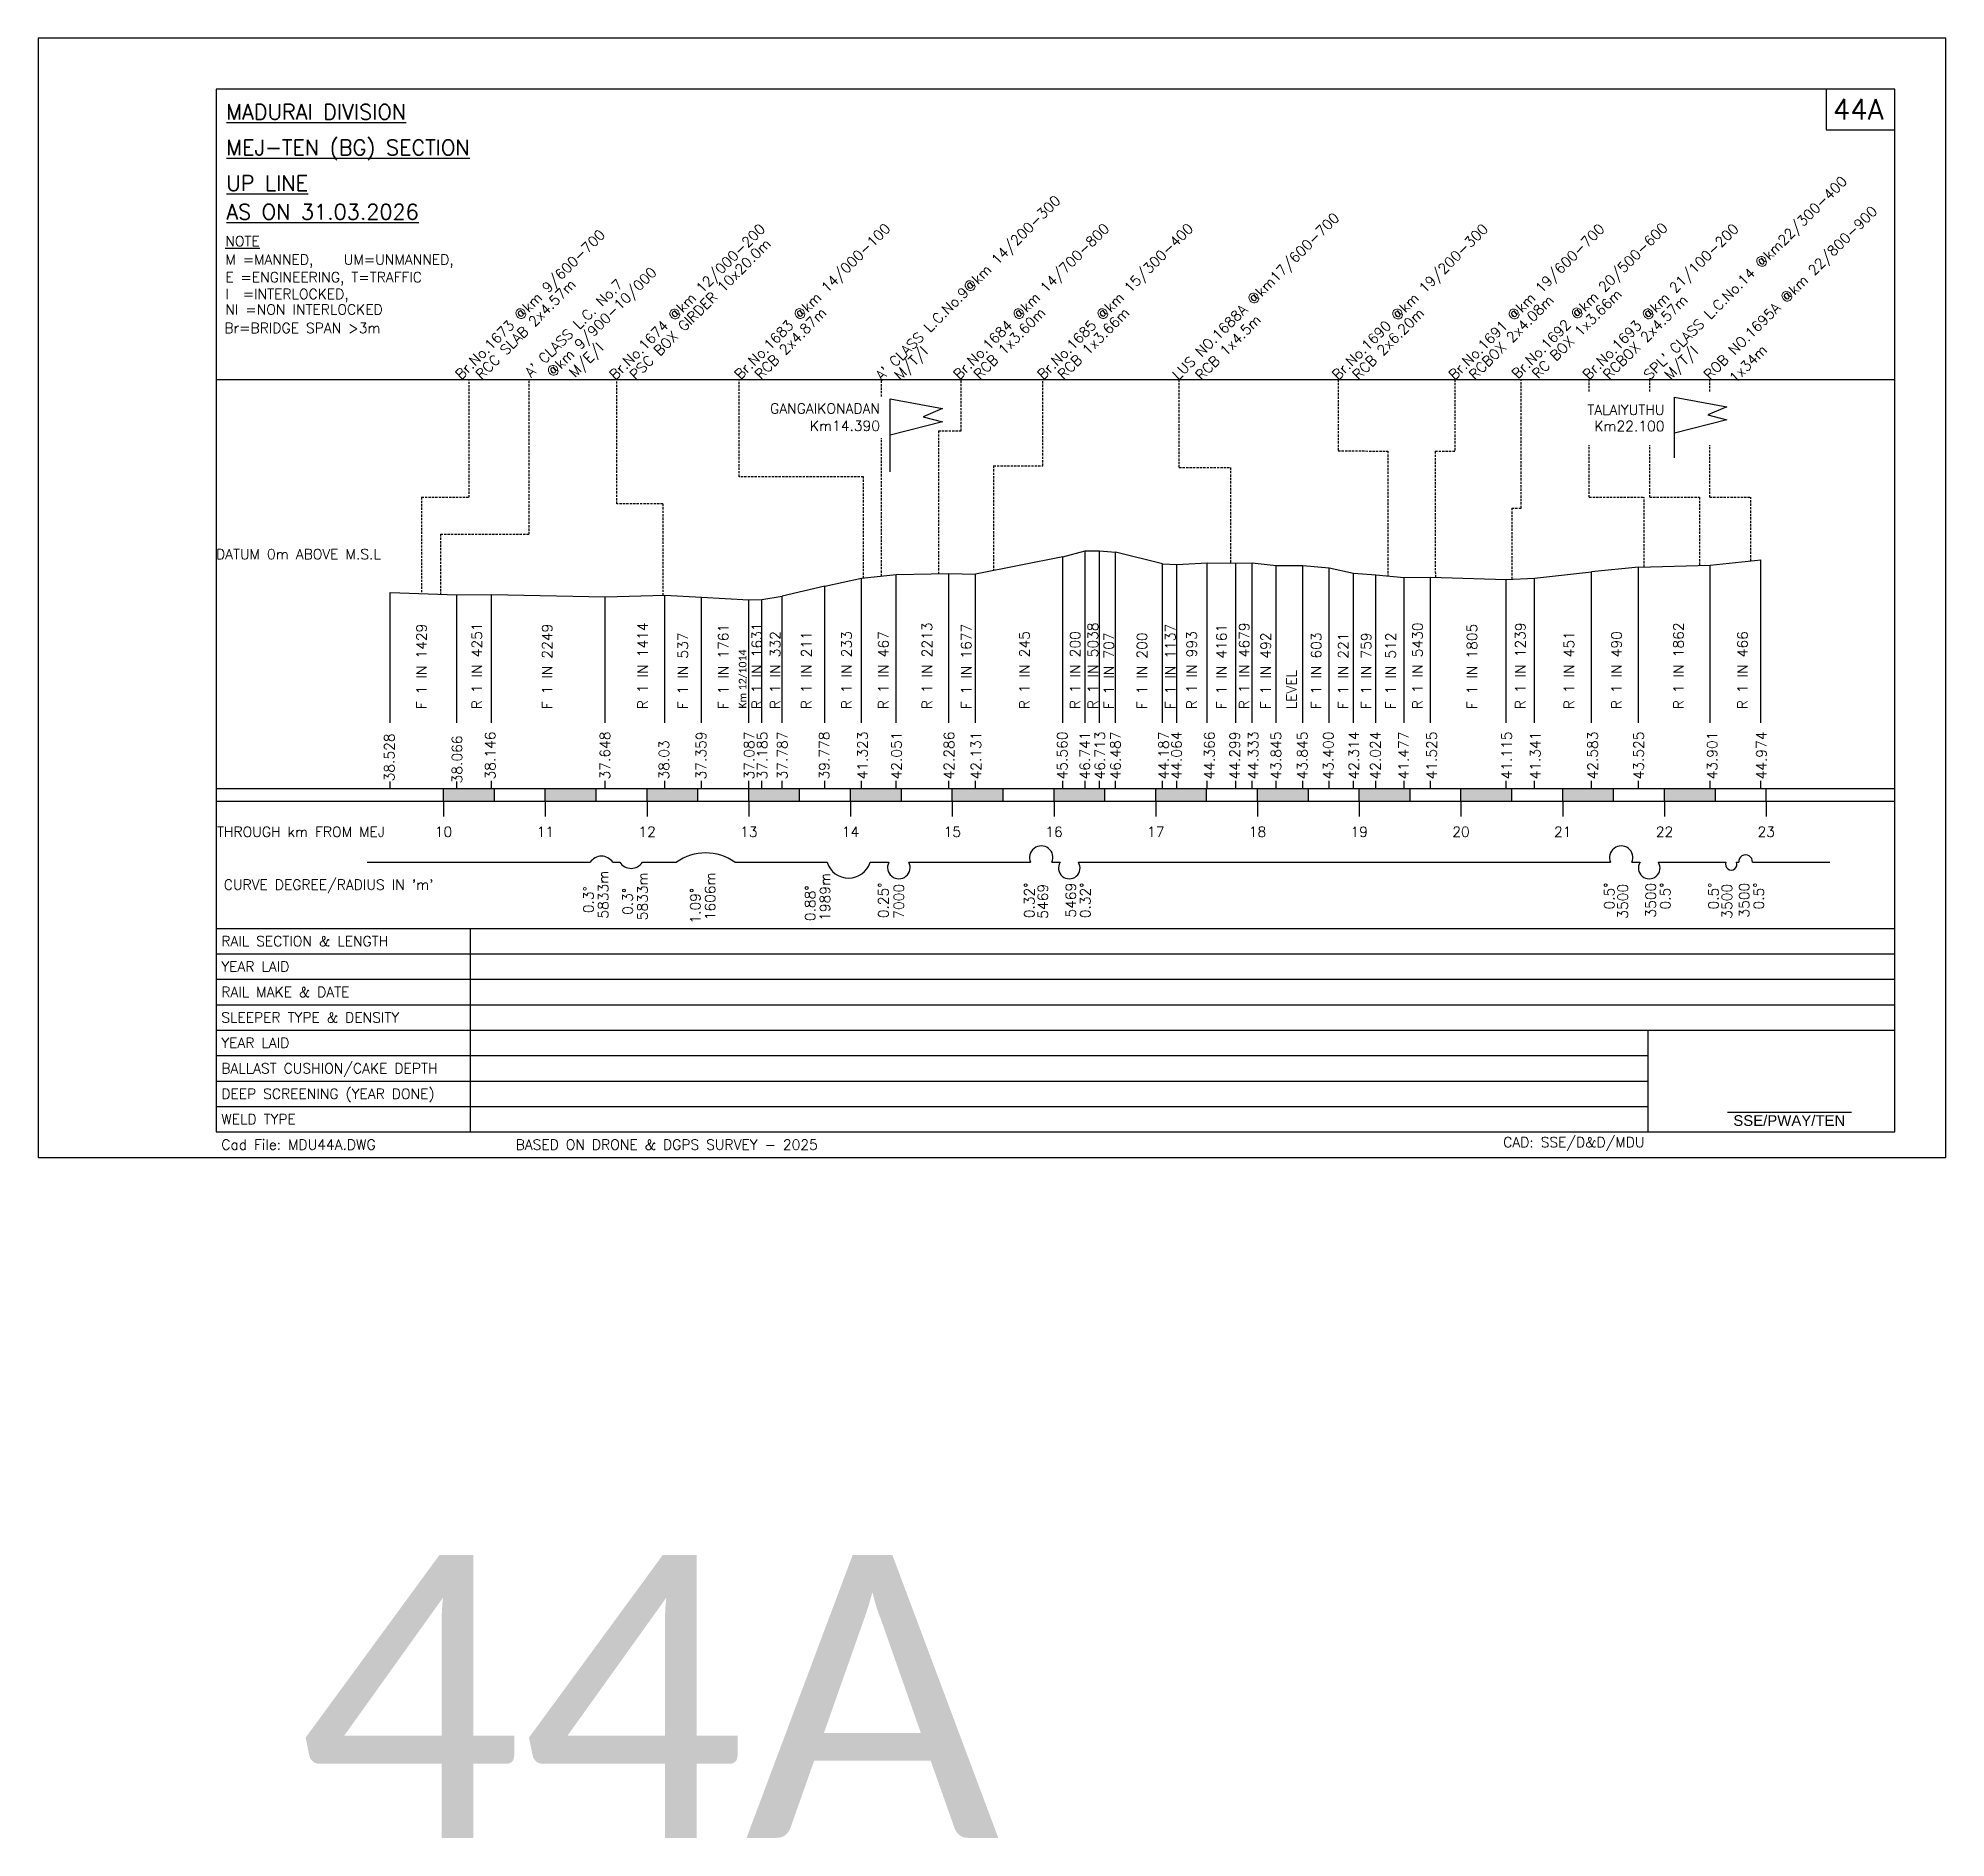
# Model space of a CAD drawing. Header units: feet. Extents: x 518 to 4809, y -2385 to -1535.
# Drawn here: x 1831.4 to 2206.4, y -2382.3 to -2028.5 of the extents above; entities that cross this region are included whole.
import ezdxf
from ezdxf.enums import TextEntityAlignment as Align

# ---------------------------------------------------------------- set-up
doc = ezdxf.new("R2010")
doc.units = ezdxf.units.FT
doc.header["$LTSCALE"] = 12
doc.header["$MEASUREMENT"] = 0
doc.linetypes.add('HIDDEN', pattern=[0.375, 0.25, -0.125])
doc.layers.get('0').update_dxf_attribs({"linetype": 'CONTINUOUS'})
doc.layers.add('1. Text', color=7, linetype='CONTINUOUS')
doc.layers.add('3 - Layout text', color=7, linetype='CONTINUOUS')
doc.styles.add('Legend', font='calibri.ttf')
doc.styles.add('RS', font='romans')
doc.styles.get("Standard").update_dxf_attribs({"font": 'ROMANS'})
doc.styles.add('yard', font='arial.ttf')

msp = doc.modelspace()

# ---------------------------------------------------------------- texts
at = {"style": 'RS'}
for s, height, p in [('%%uMADURAI DIVISION', 3, (1868.40736, -2044.51148)), ('%%UMEJ-TEN (BG) SECTION', 3, (1868.40736, -2051.51148)), ('%%UUP LINE', 3, (1868.40736, -2058.51148)), ('%%UAS ON 31.03.2026', 3, (1868.40736, -2064.15656)), ('%%uNOTE', 2, (1868.19523, -2069.4086)), ('M =MANNED,   UM=UNMANNED,', 2, (1868.19523, -2073.03554)), ('E =ENGINEERING, T=TRAFFIC', 2, (1868.19523, -2076.50814)), ('I  =INTERLOCKED,', 2, (1868.19523, -2079.80449)), ('NI =NON INTERLOCKED', 2, (1868.19523, -2082.84932)), ('Br=BRIDGE SPAN >3m', 2, (1868.0165, -2086.48096)), ('DATUM 0m ABOVE M.S.L', 2, (1866.36015, -2130.93871)), ('THROUGH km FROM MEJ', 2, (1866.54818, -2185.51148)), ("CURVE DEGREE/RADIUS IN 'm'", 2, (1867.90242, -2195.91166)), ('Cad File: MDU44A.DWG', 2, (1867.40736, -2247.01148))]:
    msp.add_text(s, height=height, dxfattribs=at).set_placement(p)
for height, style, p in [(4, 'RS', (2189.15736, -2042.51148)), (55.574249, 'Legend', (1951.47595, -2354.46847))]:
    msp.add_text('44A', height=height, dxfattribs=dict(style=style)).set_placement(p, align=Align.MIDDLE)
for s, height, rotation, style, p in [("SPL' CLASS L.C.No.14 @km22/300-400 ", 2, 45, 'RS', (2148.20535, -2095.80079)), ("A' CLASS L.C.No.9@km 14/200-300", 2, 45, 'RS', (1997.23074, -2095.95886)), ('ROB NO.1695A @km 22/800-900', 2, 45, 'RS', (2160.02134, -2095.80079)), ('Br.No.1674 @km 12/000-200', 2, 45, 'RS', (1944.87489, -2095.8318)), ('Br.No.1683 @km 14/000-100', 2, 45, 'RS', (1969.47808, -2095.74973)), ('Br.No.1684 @km 14/700-800', 2, 45, 'RS', (2012.51406, -2095.75461)), ('Br.No.1685 @km 15/300-400', 2, 45, 'RS', (2029.01294, -2095.75461)), ('LUS NO.1688A @km17/600-700', 2, 45, 'RS', (2055.5433, -2095.84729)), ('Br.No.1690 @km 19/200-300', 2, 45, 'RS', (2086.95654, -2095.84334)), ('Br.No.1691 @km 19/600-700', 2, 45, 'RS', (2109.85572, -2095.82555)), ('Br.No.1692 @km 20/500-600', 2, 45, 'RS', (2122.26391, -2095.61953)), ('Br.No.1693 @km 21/100-200', 2, 45, 'RS', (2136.21697, -2095.80079)), ('Br.No.1673 @km 9/600-700', 2, 45, 'RS', (1914.60552, -2095.76023)), ('PSC BOX GIRDER 10x20.0m', 2, 45, 'RS', (1948.87489, -2095.8318)), ('@km 9/900-10/000 ', 2, 45, 'RS', (1932.55745, -2095.33501)), ('RCC SLAB 2x4.57m', 2, 45, 'RS', (1918.60552, -2095.76023)), ("A' CLASS L.C. No.7 ", 2, 45, 'RS', (1928.29725, -2095.33501)), ('RCBOX 2x4.08m', 2, 45, 'RS', (2113.85572, -2095.82555)), ('RC BOX 1x3.66m', 2, 45, 'RS', (2126.26391, -2095.61953)), ('RCBOX 2x4.57m', 2, 45, 'RS', (2140.21697, -2095.80079)), ('RCB 2x4.87m', 2, 45, 'RS', (1973.47808, -2095.74973)), ('RCB 1x3.60m', 2, 45, 'RS', (2016.51406, -2095.75461)), ('RCB 1x3.66m', 2, 45, 'RS', (2033.01294, -2095.75461)), ('RCB 1x4.5m', 2, 45, 'RS', (2060.08153, -2095.94334)), ('RCB 2x6.20m', 2, 45, 'RS', (2090.95654, -2095.84334)), ('M/E/I', 2, 45, 'RS', (1936.95081, -2095.33501)), ('M/T/I', 2, 45, 'RS', (2000.89986, -2095.88888)), ('M/T/I', 2, 45, 'RS', (2152.29159, -2095.80079)), (' 1x34m', 2, 45, 'RS', (2164.02134, -2097.44099)), ('F 1 IN 1429', 2, 90, 'RS', (1907.77653, -2160.41546)), ('R 1 IN 4251', 2, 90, 'RS', (1918.64594, -2160.42834)), ('F 1 IN 2249', 2, 90, 'RS', (1932.45363, -2160.42834)), ('R 1 IN 1414', 2, 90, 'RS', (1951.23938, -2160.42834)), ('F 1 IN 1761', 2, 90, 'RS', (1967.10058, -2160.42834)), ('R 1 IN 1631', 2, 90, 'RS', (1973.6899, -2160.42834)), ('R 1 IN 2213', 2, 90, 'RS', (2007.13582, -2160.42834)), ('F 1 IN 1677', 2, 90, 'RS', (2014.84811, -2160.42834)), ('R 1 IN 5038', 2, 90, 'RS', (2039.74849, -2160.42834)), ('F 1 IN 1137', 2, 90, 'RS', (2054.9799, -2160.42834)), ('F 1 IN 4161', 2, 90, 'RS', (2065.0119, -2160.42834)), ('R 1 IN 4679', 2, 90, 'RS', (2069.47284, -2160.42834)), ('R 1 IN 5430', 2, 90, 'RS', (2103.55454, -2160.42834)), ('F 1 IN 1805', 2, 90, 'RS', (2114.25664, -2160.42834)), ('R 1 IN 1239', 2, 90, 'RS', (2123.75836, -2160.42834)), ('R 1 IN 1862', 2, 90, 'RS', (2154.86251, -2160.42834)), ('F 1 IN 537', 2, 90, 'RS', (1959.14514, -2160.42834)), ('Km 12/1014', 1.5, 90, 'Legend', (1970.63423, -2160.30122)), ('R 1 IN 332', 2, 90, 'RS', (1977.29425, -2160.42834)), ('R 1 IN 211', 2, 90, 'RS', (1983.42162, -2160.42834)), ('R 1 IN 233', 2, 90, 'RS', (1991.31994, -2160.42834)), ('R 1 IN 467', 2, 90, 'RS', (1998.55936, -2160.42834)), ('R 1 IN 245', 2, 90, 'RS', (2026.28998, -2160.42834)), ('R 1 IN 200', 2, 90, 'RS', (2036.24284, -2160.42834)), ('F 1 IN 707', 2, 90, 'RS', (2042.87223, -2160.42834)), ('F 1 IN 200', 2, 90, 'RS', (2049.39061, -2160.42834)), ('R 1 IN 993', 2, 90, 'RS', (2059.15338, -2160.42834)), ('F 1 IN 492', 2, 90, 'RS', (2073.71406, -2160.42834)), ('F 1 IN 603', 2, 90, 'RS', (2083.64236, -2160.42834)), ('F 1 IN 221', 2, 90, 'RS', (2088.93947, -2160.42834)), ('F 1 IN 759', 2, 90, 'RS', (2093.45768, -2160.42834)), ('F 1 IN 512', 2, 90, 'RS', (2098.27897, -2160.42834)), ('R 1 IN 451', 2, 90, 'RS', (2133.33483, -2160.42834)), ('R 1 IN 490', 2, 90, 'RS', (2142.68173, -2160.42834)), ('R 1 IN 466', 2, 90, 'RS', (2167.43591, -2160.42834)), ('LEVEL', 2, 90, 'RS', (2078.78045, -2160.42834)), ('38.528', 2, 90, 'RS', (1901.44568, -2174.61186)), ('38.066', 2, 90, 'RS', (1914.75303, -2175.01053)), ('38.066', 2, 90, 'RS', (1914.75303, -2175.01053)), ('38.146', 2, 90, 'RS', (1921.2772, -2174.23875)), ('37.648', 2, 90, 'RS', (1943.83901, -2174.23875)), ('38.03', 2, 90, 'RS', (1955.42237, -2174.23875)), ('37.359', 2, 90, 'RS', (1962.7182, -2174.23875)), ('37.087', 2, 90, 'RS', (1972.168, -2174.23875)), ('37.185', 2, 90, 'RS', (1974.74397, -2174.23875)), ('37.787', 2, 90, 'RS', (1978.69997, -2174.23875)), ('39.778', 2, 90, 'RS', (1986.92647, -2174.23875)), ('41.323', 2, 90, 'RS', (1994.45314, -2174.23875)), ('42.051', 2, 90, 'RS', (2001.14275, -2174.23875)), ('42.286', 2, 90, 'RS', (2011.4714, -2174.23875)), ('42.131', 2, 90, 'RS', (2016.76706, -2174.23875)), ('45.560', 2, 90, 'RS', (2033.71683, -2174.23875)), ('46.741', 2, 90, 'RS', (2038.15123, -2174.23875)), ('46.713', 2, 90, 'RS', (2041.10415, -2174.23875)), ('46.487', 2, 90, 'RS', (2044.17937, -2174.23875)), ('44.187', 2, 90, 'RS', (2053.64639, -2174.23875)), ('44.064', 2, 90, 'RS', (2056.18743, -2174.23875)), ('44.366', 2, 90, 'RS', (2062.64395, -2174.23875)), ('44.299', 2, 90, 'RS', (2067.62525, -2174.23875)), ('44.333', 2, 90, 'RS', (2071.23279, -2174.23875)), ('43.845', 2, 90, 'RS', (2075.74272, -2174.23875)), ('43.845', 2, 90, 'RS', (2080.92077, -2174.23875)), ('43.400', 2, 90, 'RS', (2086.01133, -2174.23875)), ('42.314', 2, 90, 'RS', (2091.02604, -2174.23875)), ('42.024', 2, 90, 'RS', (2095.27577, -2174.23875)), ('41.477', 2, 90, 'RS', (2100.80271, -2174.23875)), ('41.525', 2, 90, 'RS', (2106.3264, -2174.23875)), ('41.115', 2, 90, 'RS', (2121.07834, -2174.23875)), ('41.341', 2, 90, 'RS', (2126.69506, -2174.23875)), ('42.583', 2, 90, 'RS', (2137.9803, -2174.23875)), ('43.525', 2, 90, 'RS', (2147.02674, -2174.23875)), ('43.901', 2, 90, 'RS', (2161.46954, -2174.23875)), ('44.974', 2, 90, 'RS', (2171.15132, -2174.23875))]:
    msp.add_text(s, height=height, rotation=rotation, dxfattribs=dict(style=style)).set_placement(p)
for s, p in [('GANGAIKONADAN', (1996.89569, -2102.31184)), ('Km14.390', (1996.89569, -2105.70969)), ('TALAIYUTHU', (2151.09569, -2102.57001)), ('Km22.100', (2151.09569, -2105.76602))]:
    msp.add_text(s, height=2, dxfattribs=at).set_placement(p, align=Align.RIGHT)
for s, p in [('10', (1911.09569, -2185.51148)), ('11', (1931.09569, -2185.51148)), ('12', (1951.09569, -2185.51148)), ('13', (1971.09569, -2185.51148)), ('14', (1991.09569, -2185.51148)), ('15', (2011.09569, -2185.51148)), ('16', (2031.09569, -2185.51148)), ('17', (2051.09569, -2185.51148)), ('18', (2071.09569, -2185.51148)), ('19', (2091.09569, -2185.51148)), ('20', (2111.09569, -2185.51148)), ('21', (2131.09569, -2185.51148)), ('22', (2151.09569, -2185.51148)), ('23', (2171.09569, -2185.51148))]:
    msp.add_text(s, height=2, dxfattribs=at).set_placement(p, align=Align.CENTER)
for s, p in [('5833m', (1943.48445, -2192.16972)), ('5833m', (1951.19397, -2192.49742)), ('1606m', (1964.50257, -2192.49742)), ('1989m', (1987.07968, -2192.60282)), ('0.3%%D', (1940.58272, -2195.21567)), ('0.3%%D', (1948.29224, -2195.54337)), ('1.09%%D', (1961.60084, -2195.54337)), ('0.88%%D', (1984.17795, -2195.06401)), ('0.25%%D', (1998.56091, -2194.48766)), ('7000', (2001.59569, -2194.76148)), ('0.32%%D', (2027.24837, -2194.48766)), ('5469', (2029.89569, -2194.76148)), ('5469', (2035.39569, -2194.539)), ('0.32%%D', (2038.26091, -2194.48766)), ('0.5%%D', (2141.24876, -2194.48766)), ('3500', (2143.89608, -2194.76148)), ('3500', (2149.39608, -2194.539)), ('0.5%%D', (2152.2613, -2194.48766)), ('0.5%%D', (2161.72716, -2194.48766)), ('3500', (2164.37448, -2194.76148)), ('3500', (2167.7689, -2194.539)), ('0.5%%D', (2170.63412, -2194.48766))]:
    msp.add_text(s, height=2, rotation=90, dxfattribs=at).set_placement(p, align=Align.RIGHT)
at = {"linetype": 'Continuous', "style": 'RS'}
for s, p in [('RAIL SECTION & LENGTH', (1867.40736, -2207.01148)), ('YEAR LAID', (1867.40736, -2212.01148)), ('RAIL MAKE & DATE', (1867.40736, -2217.01148)), ('SLEEPER TYPE & DENSITY', (1867.40736, -2222.01148)), ('YEAR LAID', (1867.40736, -2227.01148)), ('BALLAST CUSHION/CAKE DEPTH', (1867.40736, -2232.01148)), ('DEEP SCREENING (YEAR DONE)', (1867.40736, -2237.01148)), ('WELD TYPE', (1867.40736, -2242.01148))]:
    msp.add_text(s, height=2, dxfattribs=at).set_placement(p)
at = {"layer": '1. Text', "insert": (2164.63017, -2240.22382), "char_height": 2.1, "width": 23.8343697, "attachment_point": 1, "style": 'yard'}
msp.add_mtext('SSE/PWAY/TEN', dxfattribs=at)
at = {"layer": '3 - Layout text', "char_height": 2, "attachment_point": 1}
for s, insert, width in [('BASED ON DRONE & DGPS SURVEY - 2025', (1925.26301, -2245.00903), 72.2632845), ('CAD: SSE/D&D/MDU', (2119.39527, -2244.53706), 30.972381)]:
    msp.add_mtext(s, dxfattribs=dict(at, insert=insert, width=width))

# ---------------------------------------------------------------- blocks, each defined once
blk = doc.blocks.new('BORDER')
for p, q in [((1, 1), (0, 1)), ((0, 1), (0, 0)), ((1, 0), (1, 1)), ((0, 0), (1, 0))]:
    blk.add_line(p, q)

# ---------------------------------------------------------------- linework, layer by layer
at = {"linetype": 'Continuous'}
for p, q in [((2182.90736, -2038.51148), (2182.90736, -2046.51148)), ((2182.90736, -2046.51148), (2196.40736, -2046.51148)), ((1866.40736, -2095.60893), (2196.40736, -2095.60893)), ((1866.40736, -2176.01148), (2196.40736, -2176.01148)), ((1866.40736, -2178.51148), (2196.40736, -2178.51148)), ((1911.09569, -2178.51148), (1911.09569, -2176.01148)), ((1911.09569, -2178.51148), (1911.09569, -2181.51148)), ((1921.09569, -2178.51148), (1921.09569, -2176.01148)), ((1931.09569, -2178.51148), (1931.09569, -2176.01148)), ((1931.09569, -2178.51148), (1931.09569, -2181.51148)), ((1941.09569, -2178.51148), (1941.09569, -2176.01148)), ((1951.09569, -2178.51148), (1951.09569, -2176.01148)), ((1951.09569, -2178.51148), (1951.09569, -2181.51148)), ((1961.09569, -2178.51148), (1961.09569, -2176.01148)), ((1971.09569, -2178.51148), (1971.09569, -2176.01148)), ((1971.09569, -2178.51148), (1971.09569, -2181.51148)), ((1981.09569, -2178.51148), (1981.09569, -2176.01148)), ((1991.09569, -2178.51148), (1991.09569, -2176.01148)), ((1991.09569, -2178.51148), (1991.09569, -2181.51148)), ((2001.09569, -2178.51148), (2001.09569, -2176.01148)), ((2011.09569, -2178.51148), (2011.09569, -2176.01148)), ((2011.09569, -2178.51148), (2011.09569, -2181.51148)), ((2021.09569, -2178.51148), (2021.09569, -2176.01148)), ((2031.09569, -2178.51148), (2031.09569, -2176.01148)), ((2031.09569, -2178.51148), (2031.09569, -2181.51148)), ((2041.09569, -2178.51148), (2041.09569, -2176.01148)), ((2051.09569, -2178.51148), (2051.09569, -2176.01148)), ((2051.09569, -2178.51148), (2051.09569, -2181.51148)), ((2061.09569, -2178.51148), (2061.09569, -2176.01148)), ((2071.09569, -2178.51148), (2071.09569, -2176.01148)), ((2071.09569, -2178.51148), (2071.09569, -2181.51148)), ((2081.09569, -2178.51148), (2081.09569, -2176.01148)), ((2091.09569, -2178.51148), (2091.09569, -2176.01148)), ((2091.09569, -2178.51148), (2091.09569, -2181.51148)), ((2101.09569, -2178.51148), (2101.09569, -2176.01148)), ((2111.09569, -2178.51148), (2111.09569, -2176.01148)), ((2111.09569, -2178.51148), (2111.09569, -2181.51148)), ((2121.09569, -2178.51148), (2121.09569, -2176.01148)), ((2131.09569, -2178.51148), (2131.09569, -2176.01148)), ((2131.09569, -2178.51148), (2131.09569, -2181.51148)), ((2141.09569, -2178.51148), (2141.09569, -2176.01148)), ((2151.09569, -2178.51148), (2151.09569, -2176.01148)), ((2151.09569, -2178.51148), (2151.09569, -2181.51148)), ((2161.09569, -2178.51148), (2161.09569, -2176.01148)), ((2171.09569, -2178.51148), (2171.09569, -2176.01148)), ((2171.09569, -2178.51148), (2171.09569, -2181.51148)), ((1866.40736, -2203.51148), (2196.40736, -2203.51148)), ((1916.40736, -2243.51148), (1916.40736, -2203.51148)), ((1866.40736, -2208.51148), (2196.40736, -2208.51148)), ((1866.40736, -2213.51148), (2196.40736, -2213.51148)), ((1866.40736, -2218.51148), (2196.40736, -2218.51148)), ((1866.40736, -2223.51148), (2196.40736, -2223.51148)), ((1866.40736, -2228.51148), (2147.86688, -2228.51148)), ((1866.40736, -2233.51148), (2147.86688, -2233.51148)), ((1866.40736, -2238.51148), (2147.86688, -2238.51148))]:
    msp.add_line(p, q, dxfattribs=at)
at = {"linetype": 'HIDDEN', "ltscale": 0.15}
for p, q in [((1916.10732, -2118.76514), (1916.10732, -2095.60893)), ((1927.95733, -2126.01978), (1927.95733, -2095.60893)), ((1945.15706, -2120.04833), (1945.15706, -2095.60893)), ((1969.2231, -2114.72256), (1969.2231, -2095.60893)), ((1997.20777, -2098.98402), (1997.20777, -2095.60893)), ((2012.8192, -2105.71785), (2012.8192, -2095.60893)), ((2028.91677, -2112.57861), (2028.91677, -2095.60893)), ((2055.71143, -2112.91814), (2055.71143, -2095.60893)), ((2086.95654, -2095.60893), (2086.95654, -2109.66176)), ((2109.85572, -2095.60893), (2109.85572, -2109.71378)), ((2122.9356, -2120.87457), (2122.9356, -2095.60893)), ((2136.32029, -2097.99739), (2136.32029, -2095.60893)), ((2148.20535, -2097.99739), (2148.20535, -2095.60893)), ((2160.02134, -2097.99739), (2160.02134, -2095.60893)), ((1997.20777, -2134.26474), (1997.20777, -2107.15095)), ((2008.37045, -2105.71785), (2008.37045, -2133.78679)), ((2008.37045, -2105.71785), (2012.8192, -2105.71785)), ((2086.95654, -2109.66176), (2096.72083, -2109.6665)), ((2096.72083, -2109.66571), (2096.74037, -2134.22323)), ((2106.03572, -2109.71378), (2106.05545, -2134.51214)), ((2106.03572, -2109.71378), (2109.85572, -2109.71378)), ((2136.32029, -2118.76446), (2136.32029, -2108.50677)), ((2148.20535, -2118.76446), (2148.20535, -2108.50677)), ((2160.02134, -2118.76446), (2160.02134, -2108.50677)), ((1993.6162, -2114.74034), (1969.2231, -2114.72256)), ((1993.6162, -2134.64925), (1993.6162, -2114.74034)), ((2019.22069, -2112.57861), (2028.91677, -2112.57861)), ((2019.22069, -2112.57861), (2019.22069, -2133.16617)), ((2055.71143, -2112.91814), (2065.77936, -2112.91814)), ((2065.77936, -2112.91814), (2065.77936, -2131.70404)), ((1906.78015, -2118.76514), (1906.78015, -2137.70153)), ((1906.78015, -2118.76514), (1916.10732, -2118.76514)), ((1954.22069, -2120.04833), (1945.15706, -2120.04833)), ((1954.22069, -2120.04833), (1954.22069, -2137.98413)), ((2121.09569, -2120.87457), (2122.9356, -2120.87457)), ((2121.09569, -2120.87457), (2121.09569, -2134.85088)), ((2136.32029, -2118.76446), (2147.09569, -2118.76446)), ((2147.09569, -2132.4565), (2147.09569, -2118.76446)), ((2148.20535, -2118.76446), (2157.97069, -2118.76446)), ((2157.97069, -2118.76446), (2157.97069, -2132.16629)), ((2160.02134, -2118.76446), (2168.09569, -2118.76446)), ((2168.09569, -2131.24848), (2168.09569, -2118.76446)), ((1910.53015, -2126.01978), (1927.95733, -2126.01978)), ((1910.53015, -2126.01978), (1910.53015, -2137.83359))]:
    msp.add_line(p, q, dxfattribs=at)
for p, q in [((2032.81663, -2130.45148), (2037.21663, -2129.27048)), ((2037.21663, -2163.09332), (2037.21663, -2129.27048)), ((2037.21663, -2129.27048), (2040.01663, -2129.29848)), ((2040.01663, -2163.09332), (2040.01663, -2129.29848)), ((2040.01663, -2129.29848), (2043.21659, -2129.52448)), ((2043.21659, -2163.09332), (2043.21659, -2129.52448)), ((2052.42477, -2131.82448), (2043.21659, -2129.52448)), ((2000.04983, -2133.96048), (2010.44979, -2133.72548)), ((2010.44979, -2163.09332), (2010.44979, -2133.72548)), ((2010.44979, -2133.72548), (2015.64323, -2133.88048)), ((2032.81663, -2130.45148), (2015.64323, -2133.88048)), ((2032.81663, -2163.09332), (2032.81663, -2130.45148)), ((2052.42477, -2163.09332), (2052.42477, -2131.82448)), ((2052.42477, -2131.82448), (2055.22477, -2131.94748)), ((2055.22477, -2131.94748), (2061.22479, -2131.64548)), ((2055.22477, -2163.09332), (2055.22477, -2131.94748)), ((2061.22479, -2163.09332), (2061.22479, -2131.64548)), ((2061.22479, -2131.64548), (2066.82479, -2131.71748)), ((2066.82479, -2131.71748), (2070.02479, -2131.67848)), ((2066.82479, -2163.09332), (2066.82479, -2131.71748)), ((2070.02479, -2163.09332), (2070.02479, -2131.67848)), ((2070.02479, -2131.67848), (2074.79897, -2132.16648)), ((2074.79897, -2163.09332), (2074.79897, -2132.16648)), ((2074.79897, -2132.16648), (2079.99897, -2132.16648)), ((2079.99897, -2163.09332), (2079.99897, -2132.16648)), ((2079.99897, -2132.16648), (2085.19899, -2132.61148)), ((2085.19899, -2163.09332), (2085.19899, -2132.61148)), ((2085.19899, -2132.61148), (2089.99899, -2133.69748)), ((2089.99899, -2163.09332), (2089.99899, -2133.69748)), ((2089.99899, -2133.69748), (2094.32677, -2133.98748)), ((2125.56579, -2134.67048), (2136.77257, -2133.42848)), ((2145.97259, -2132.48648), (2136.77257, -2133.42848)), ((2136.77257, -2163.09332), (2136.77257, -2133.42848)), ((2145.97259, -2132.48648), (2160.06217, -2132.11048)), ((2145.97259, -2163.09332), (2145.97259, -2132.48648)), ((2160.06217, -2132.11048), (2170.06219, -2131.03748)), ((2160.06217, -2163.09332), (2160.06217, -2132.11048)), ((2170.06219, -2163.09332), (2170.06219, -2131.03748)), ((1900.58829, -2137.48348), (1913.70723, -2137.94548)), ((1900.58829, -2163.09332), (1900.58829, -2137.48348)), ((1986.04979, -2136.23348), (1977.64983, -2138.22448)), ((1986.04979, -2136.23348), (1993.24983, -2134.68848)), ((1986.04979, -2163.09332), (1986.04979, -2136.23348)), ((1993.24983, -2134.68848), (2000.04983, -2133.96048)), ((1993.24983, -2163.09332), (1993.24983, -2134.68848)), ((2000.04983, -2163.09332), (2000.04983, -2133.96048)), ((2015.64323, -2163.09332), (2015.64323, -2133.88048)), ((2094.32677, -2163.09332), (2094.32677, -2133.98748)), ((2094.32677, -2133.98748), (2099.92677, -2134.53448)), ((2099.92677, -2134.53448), (2105.12679, -2134.48648)), ((2099.92677, -2163.09332), (2099.92677, -2134.53448)), ((2105.12679, -2163.09332), (2105.12679, -2134.48648)), ((2105.12679, -2134.48648), (2119.96577, -2134.89648)), ((2119.96577, -2134.89648), (2125.56579, -2134.67048)), ((2119.96577, -2163.09332), (2119.96577, -2134.89648)), ((2125.56579, -2163.09332), (2125.56579, -2134.67048)), ((1913.70723, -2137.94548), (1920.50723, -2137.86548)), ((1913.70723, -2163.09332), (1913.70723, -2137.94548)), ((1920.50723, -2163.09332), (1920.50723, -2137.86548)), ((1920.50723, -2137.86548), (1942.87483, -2138.36348)), ((1942.87483, -2138.36348), (1954.57863, -2137.98148)), ((1942.87483, -2163.09332), (1942.87483, -2138.36348)), ((1954.57863, -2163.09332), (1954.57863, -2137.98148)), ((1954.57863, -2137.98148), (1961.77859, -2138.41948)), ((1961.77859, -2163.09332), (1961.77859, -2138.41948)), ((1961.77859, -2138.41948), (1971.09569, -2138.92448)), ((1971.09569, -2138.92448), (1973.64983, -2138.82648)), ((1971.09569, -2163.09332), (1971.09569, -2138.92448)), ((1973.64983, -2138.82648), (1977.64983, -2138.22448)), ((1973.64983, -2163.09332), (1973.64983, -2138.82648)), ((1977.64983, -2163.09332), (1977.64983, -2138.22448)), ((1900.58829, -2176.01148), (1900.58829, -2174.65549)), ((1913.70723, -2176.01148), (1913.70723, -2174.65549)), ((1913.70723, -2176.01148), (1913.70723, -2174.65549)), ((1920.50723, -2176.01148), (1920.50723, -2174.5234)), ((1942.87483, -2176.01148), (1942.87483, -2174.5234)), ((1954.57863, -2176.01148), (1954.57863, -2174.5234)), ((1961.77859, -2176.01148), (1961.77859, -2174.5234)), ((1971.09569, -2176.01148), (1971.09569, -2174.5234)), ((1973.64983, -2176.01148), (1973.64983, -2174.5234)), ((1977.64983, -2176.01148), (1977.64983, -2174.5234)), ((1986.04979, -2176.01148), (1986.04979, -2174.5234)), ((1993.24983, -2176.01148), (1993.24983, -2174.5234)), ((2000.04983, -2176.01148), (2000.04983, -2174.5234)), ((2010.44979, -2176.01148), (2010.44979, -2174.5234)), ((2015.64323, -2176.01148), (2015.64323, -2174.5234)), ((2032.81663, -2176.01148), (2032.81663, -2174.5234)), ((2037.21663, -2176.01148), (2037.21663, -2174.5234)), ((2040.01663, -2176.01148), (2040.01663, -2174.5234)), ((2043.21659, -2176.01148), (2043.21659, -2174.5234)), ((2052.42477, -2176.01148), (2052.42477, -2174.5234)), ((2055.22477, -2176.01148), (2055.22477, -2174.5234)), ((2061.22479, -2176.01148), (2061.22479, -2174.5234)), ((2066.82479, -2176.01148), (2066.82479, -2174.5234)), ((2070.02479, -2176.01148), (2070.02479, -2174.5234)), ((2074.79897, -2176.01148), (2074.79897, -2174.5234)), ((2079.99897, -2176.01148), (2079.99897, -2174.5234)), ((2085.19899, -2176.01148), (2085.19899, -2174.5234)), ((2089.99899, -2176.01148), (2089.99899, -2174.5234)), ((2094.32677, -2176.01148), (2094.32677, -2174.5234)), ((2099.92677, -2176.01148), (2099.92677, -2174.5234)), ((2105.12679, -2176.01148), (2105.12679, -2174.5234)), ((2119.96577, -2176.01148), (2119.96577, -2174.5234)), ((2125.56579, -2176.01148), (2125.56579, -2174.5234)), ((2136.77257, -2176.01148), (2136.77257, -2174.5234)), ((2145.97259, -2176.01148), (2145.97259, -2174.5234)), ((2160.06217, -2176.01148), (2160.06217, -2174.5234)), ((2170.06219, -2176.01148), (2170.06219, -2174.5234)), ((1896.08837, -2190.51148), (1939.92377, -2190.51148)), ((1944.34256, -2190.51148), (1945.73641, -2190.51148)), ((1950.19989, -2190.51148), (1956.88993, -2190.51148)), ((1968.35779, -2190.51148), (1986.51569, -2190.51148)), ((1994.93569, -2190.51148), (1998.61569, -2190.51148)), ((2002.57569, -2190.51148), (2026.49569, -2190.51148)), ((2030.69569, -2190.51148), (2032.29569, -2190.51148)), ((2035.89569, -2190.51148), (2140.49608, -2190.51148)), ((2144.69608, -2190.51148), (2146.29608, -2190.51148)), ((2144.69608, -2190.51148), (2146.29608, -2190.51148)), ((2149.89608, -2190.51148), (2163.17165, -2190.51148)), ((2165.27165, -2190.51148), (2165.6882, -2190.51148)), ((2165.27165, -2190.51148), (2165.6882, -2190.51148)), ((2165.27165, -2190.51148), (2165.6882, -2190.51148)), ((2168.3882, -2190.51148), (2183.6101, -2190.51148)), ((2147.86688, -2243.51148), (2147.86688, -2223.51148)), ((2163.50567, -2239.63089), (2187.88318, -2239.63089))]:
    msp.add_line(p, q)
for points in [[(1998.89569, -2113.73861), (1998.89569, -2099.42511), (2009.14569, -2101.32511), (2005.39569, -2102.92511), (2009.14569, -2103.92511), (1998.89569, -2106.52511)], [(2153.09569, -2111.01343), (2153.09569, -2099.05537), (2163.34569, -2100.95537), (2159.59569, -2102.55537), (2163.34569, -2103.55537), (2153.09569, -2106.15537)]]:
    msp.add_lwpolyline(points)
for centre, radius, start, end in [((1942.13316, -2191.95033), 2.63661, 33.0740159, 146.9259841), ((1962.62386, -2198.45174), 9.79417, 54.1656758, 125.8343242), ((2028.59569, -2189.57981), 2.29739, 336.0754944, 203.9245056), ((2142.59608, -2189.57981), 2.29739, 336.0754944, 203.9245056), ((2167.0382, -2190.40954), 1.35384, 355.6817068, 184.3182932), ((1947.96815, -2189.02708), 2.68032, 213.6291156, 326.3708844), ((1990.72569, -2189.22413), 4.40243, 197.0027858, 342.9972142), ((2000.59569, -2191.52474), 2.22421, 152.8988654, 27.1011346), ((2034.09569, -2191.63814), 2.12353, 147.9564832, 32.0435168), ((2148.09608, -2191.63814), 2.12353, 147.9564832, 32.0435168), ((2164.22165, -2190.92061), 1.12689, 158.7116475, 21.2883525)]:
    msp.add_arc(centre, radius, start, end)
at = {"linetype": 'Continuous'}
for points in [[(1911.09569, -2178.51148), (1921.09569, -2178.51148), (1911.09569, -2176.01148), (1921.09569, -2176.01148)], [(1931.09569, -2178.51148), (1941.09569, -2178.51148), (1931.09569, -2176.01148), (1941.09569, -2176.01148)], [(1951.09569, -2178.51148), (1961.09569, -2178.51148), (1951.09569, -2176.01148), (1961.09569, -2176.01148)], [(1971.09569, -2178.51148), (1981.09569, -2178.51148), (1971.09569, -2176.01148), (1981.09569, -2176.01148)], [(1991.09569, -2178.51148), (2001.09569, -2178.51148), (1991.09569, -2176.01148), (2001.09569, -2176.01148)], [(2011.09569, -2178.51148), (2021.09569, -2178.51148), (2011.09569, -2176.01148), (2021.09569, -2176.01148)], [(2031.09569, -2178.51148), (2041.09569, -2178.51148), (2031.09569, -2176.01148), (2041.09569, -2176.01148)], [(2051.09569, -2178.51148), (2061.09569, -2178.51148), (2051.09569, -2176.01148), (2061.09569, -2176.01148)], [(2071.09569, -2178.51148), (2081.09569, -2178.51148), (2071.09569, -2176.01148), (2081.09569, -2176.01148)], [(2091.09569, -2178.51148), (2101.09569, -2178.51148), (2091.09569, -2176.01148), (2101.09569, -2176.01148)], [(2111.09569, -2178.51148), (2121.09569, -2178.51148), (2111.09569, -2176.01148), (2121.09569, -2176.01148)], [(2131.09569, -2178.51148), (2141.09569, -2178.51148), (2131.09569, -2176.01148), (2141.09569, -2176.01148)], [(2151.09569, -2178.51148), (2161.09569, -2178.51148), (2151.09569, -2176.01148), (2161.09569, -2176.01148)]]:
    msp.add_solid(points, dxfattribs=at)

# ---------------------------------------------------------------- block references
for p, xscale, yscale, zscale in [((1831.40736, -2248.51148), 375, 220, 375), ((1866.40736, -2243.51148), 330, 205, 330)]:
    msp.add_blockref('BORDER', p, dxfattribs=dict(at, xscale=xscale, yscale=yscale, zscale=zscale))

msp.set_redraw_order([(e.dxf.handle, doc.entitydb.next_handle()) for e in msp.query("TEXT MTEXT ATTDEF DIMENSION ARC_DIMENSION")])  # texts and dimensions are drawn at this point

doc.saveas('drawing.dxf')
